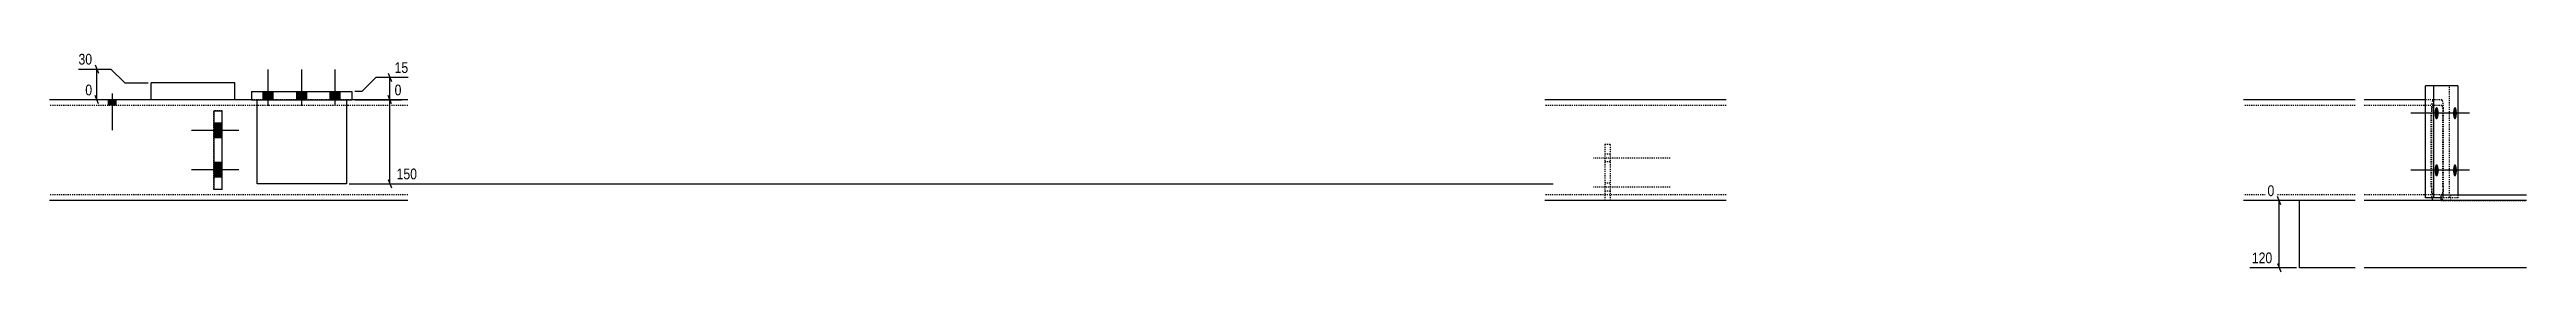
# Model space of a CAD drawing. Header units: millimetres. Extents: x 12 to 53661, y 7 to 1833.
# Drawn here: x 2380 to 6819, y 12 to 406 of the extents above; entities that cross this region are included whole.
import ezdxf

# ---------------------------------------------------------------- set-up
doc = ezdxf.new("R2010")
doc.units = ezdxf.units.MM
doc.linetypes.add('DXK_LINE_DOT2', pattern=[3.9198, 1.9599, -1.9599])
doc.layers.add('MÅLSÆTNING', color=7, linetype='Continuous')
doc.layers.add('STÅL', color=7, linetype='Continuous')
doc.styles.add('Arial Narrow', font='ARIALN.TTF', dxfattribs={"height": 0.2})

msp = doc.modelspace()

# ---------------------------------------------------------------- hatches: boundary and pattern name
at = {"layer": 'STÅL', "linetype": 'Continuous'}
for points in [[(2499, 319.5), (2485, 319.5), (2485, 309.5), (2499, 309.5)], [(2763, 319.5), (2781, 319.5), (2781, 334.5), (2763, 334.5)], [(2763, 319.5), (2781, 319.5), (2781, 334.5), (2763, 334.5)], [(2823, 319.5), (2841, 319.5), (2841, 334.5), (2823, 334.5)], [(2823, 319.5), (2841, 319.5), (2841, 334.5), (2823, 334.5)], [(2883, 319.5), (2901, 319.5), (2901, 334.5), (2883, 334.5)], [(2883, 319.5), (2901, 319.5), (2901, 334.5), (2883, 334.5)], [(2689.5, 251.5), (2689.5, 277.5), (2674.5, 277.5), (2674.5, 251.5)], [(6654.2, 295.5), (6654.2, 297.8), (6654.5, 300), (6654.9, 302), (6655.4, 303.7), (6656, 305), (6656.7, 306), (6657.5, 306.4), (6658.3, 306.4), (6659, 306), (6659.8, 305), (6660.4, 303.7), (6660.9, 302), (6661.3, 300), (6661.5, 297.8), (6661.6, 295.5), (6661.5, 293.2), (6661.3, 291), (6660.9, 289), (6660.4, 287.3), (6659.8, 286), (6659, 285), (6658.3, 284.6), (6657.5, 284.6), (6656.7, 285), (6656, 286), (6655.4, 287.3), (6654.9, 289), (6654.5, 291), (6654.2, 293.2)], [(6687.4, 295.5), (6687.4, 297.8), (6687.7, 300), (6688, 302), (6688.5, 303.7), (6689.1, 305), (6689.7, 306), (6690.4, 306.4), (6691.2, 306.4), (6691.9, 306), (6692.5, 305), (6693.1, 303.7), (6693.6, 302), (6693.9, 300), (6694.2, 297.8), (6694.2, 295.5), (6694.2, 293.2), (6693.9, 291), (6693.6, 289), (6693.1, 287.3), (6692.5, 286), (6691.9, 285), (6691.2, 284.6), (6690.4, 284.6), (6689.7, 285), (6689.1, 286), (6688.5, 287.3), (6688, 289), (6687.7, 291), (6687.4, 293.2)], [(2689.5, 181.5), (2689.5, 207.5), (2674.5, 207.5), (2674.5, 181.5)], [(6654.2, 193.5), (6654.2, 195.8), (6654.5, 198), (6654.9, 200), (6655.4, 201.7), (6656, 203), (6656.7, 204), (6657.5, 204.4), (6658.3, 204.4), (6659, 204), (6659.8, 203), (6660.4, 201.7), (6660.9, 200), (6661.3, 198), (6661.5, 195.8), (6661.6, 193.5), (6661.5, 191.2), (6661.3, 189), (6660.9, 187), (6660.4, 185.3), (6659.8, 184), (6659, 183), (6658.3, 182.6), (6657.5, 182.6), (6656.7, 183), (6656, 184), (6655.4, 185.3), (6654.9, 187), (6654.5, 189), (6654.2, 191.2)], [(6687.4, 193.5), (6687.4, 195.8), (6687.7, 198), (6688, 200), (6688.5, 201.7), (6689.1, 203), (6689.7, 204), (6690.4, 204.4), (6691.2, 204.4), (6691.9, 204), (6692.5, 203), (6693.1, 201.7), (6693.6, 200), (6693.9, 198), (6694.2, 195.8), (6694.2, 193.5), (6694.2, 191.2), (6693.9, 189), (6693.6, 187), (6693.1, 185.3), (6692.5, 184), (6691.9, 183), (6691.2, 182.6), (6690.4, 182.6), (6689.7, 183), (6689.1, 184), (6688.5, 185.3), (6688, 187), (6687.7, 189), (6687.4, 191.2)]]:
    msp.add_hatch(color=96, dxfattribs=at).paths.add_polyline_path(points)

# ---------------------------------------------------------------- linework, layer by layer
at = {"layer": 'MÅLSÆTNING', "color": 7, "linetype": 'Continuous'}
for p, q in [((2431.9, 374.5), (2489.8, 374.5)), ((2461.8, 382), (2467.8, 367)), ((2464.8, 319.5), (2464.8, 374.5)), ((2489.8, 374.5), (2514.8, 349.5)), ((2964.9, 359.5), (2939.9, 334.5)), ((3022.7, 359.5), (2964.9, 359.5)), ((2986.9, 367), (2992.9, 352)), ((2989.9, 319.5), (2989.9, 359.5)), ((2557, 319.5), (2444.1, 319.5)), ((2467.8, 312), (2461.8, 327)), ((2514.8, 349.5), (2557, 349.5)), ((2939.9, 334.5), (2927, 334.5)), ((2927, 319.5), (3010.6, 319.5)), ((2927, 319.5), (3010.6, 319.5)), ((2992.9, 312), (2986.9, 327)), ((2992.9, 312), (2986.9, 327)), ((2989.9, 169.5), (2989.9, 319.5)), ((2917, 169.5), (5074.7, 169.5)), ((2986.9, 177), (2992.9, 162)), ((6407, 139.5), (6354.8, 139.5)), ((6378.5, 132), (6372.5, 147)), ((6375.5, 19.5), (6375.5, 139.5)), ((6407, 19.5), (6323.2, 19.5)), ((6372.5, 27), (6378.5, 12))]:
    msp.add_line(p, q, dxfattribs=at)
at = {"layer": 'STÅL', "color": 96, "linetype": 'Continuous'}
for p, q in [((2772, 308.5), (2772, 373.5)), ((2772, 308.5), (2772, 373.5)), ((2832, 308.5), (2832, 373.5)), ((2832, 308.5), (2832, 373.5)), ((2892, 308.5), (2892, 373.5)), ((2892, 308.5), (2892, 373.5)), ((2485, 319.5), (2485, 309.5)), ((2492, 330.5), (2492, 265.5)), ((2499, 319.5), (2499, 309.5)), ((2763, 319.5), (2763, 334.5)), ((2763, 319.5), (2763, 334.5)), ((2781, 319.5), (2781, 334.5)), ((2781, 319.5), (2781, 334.5)), ((2823, 319.5), (2823, 334.5)), ((2823, 319.5), (2823, 334.5)), ((2841, 319.5), (2841, 334.5)), ((2841, 319.5), (2841, 334.5)), ((2883, 319.5), (2883, 334.5)), ((2883, 319.5), (2883, 334.5)), ((2901, 319.5), (2901, 334.5)), ((2901, 319.5), (2901, 334.5)), ((2689.5, 277.5), (2674.5, 277.5)), ((6684.2, 295.5), (6611.7, 295.5)), ((6717.1, 295.5), (6644.6, 295.5)), ((2719.5, 264.5), (2634.5, 264.5)), ((2689.5, 251.5), (2674.5, 251.5)), ((2719.5, 194.5), (2634.5, 194.5)), ((2689.5, 207.5), (2674.5, 207.5)), ((2689.5, 181.5), (2674.5, 181.5)), ((6684.2, 193.5), (6611.7, 193.5)), ((6717.1, 193.5), (6644.6, 193.5))]:
    msp.add_line(p, q, dxfattribs=at)
at = {"layer": 'STÅL', "color": 2, "linetype": 'Continuous'}
for p, q in [((2742, 319.5), (2380, 319.5)), ((2712, 349.5), (2562, 349.5)), ((2562, 319.5), (2562, 349.5)), ((2712, 319.5), (2712, 349.5)), ((2742, 334.5), (2922, 334.5)), ((2742, 334.5), (2742, 319.5)), ((2742, 319.5), (2922, 319.5)), ((2752, 169.5), (2752, 319.5)), ((2912, 319.5), (2912, 169.5)), ((2922, 334.5), (2922, 319.5)), ((3022, 319.5), (2922, 319.5)), ((5384.5, 319.5), (5059.5, 319.5)), ((6512, 319.5), (6312, 319.5)), ((6638.1, 319.5), (6528.3, 319.5)), ((6638.1, 144.5), (6638.1, 344.5)), ((6695.7, 344.5), (6638.1, 344.5)), ((6653, 144.5), (6653, 344.5)), ((6695.7, 344.5), (6695.7, 149.5)), ((2674.5, 299.5), (2674.5, 159.5)), ((2674.5, 299.5), (2689.5, 299.5)), ((2689.5, 159.5), (2689.5, 299.5)), ((3022, 139.5), (2380, 139.5)), ((2689.5, 159.5), (2674.5, 159.5)), ((2912, 169.5), (2752, 169.5)), ((5384.5, 139.5), (5059.5, 139.5)), ((6512, 139.5), (6312, 139.5)), ((6412, 19.5), (6412, 139.5)), ((6658.8, 139.5), (6528.3, 139.5)), ((6666, 144.5), (6638.1, 144.5)), ((6650.3, 141.4), (6649.7, 144.5)), ((6651.5, 139.5), (6650.3, 141.4)), ((6666, 139.5), (6658.8, 139.5)), ((6666, 139.5), (6666, 149.5)), ((6666, 149.5), (6818.9, 149.5)), ((6818.9, 139.5), (6666, 139.5)), ((6512, 19.5), (6412, 19.5)), ((6818.9, 19.5), (6528.3, 19.5))]:
    msp.add_line(p, q, dxfattribs=at)
at = {"layer": 'STÅL', "color": 7, "linetype": 'DXK_LINE_DOT2'}
for p, q in [((2712, 319.5), (2562, 319.5)), ((2752, 319.5), (2742, 319.5)), ((2912, 319.5), (2752, 319.5)), ((2752, 169.5), (2752, 319.5)), ((2912, 319.5), (2912, 169.5)), ((3022, 319.5), (2912, 319.5)), ((5384.5, 319.5), (5059.5, 319.5)), ((6512, 319.5), (6312, 319.5)), ((6667.4, 319.5), (6528.3, 319.5)), ((6649.3, 312.2), (6648.6, 304.1)), ((6650.3, 317.6), (6649.3, 312.2)), ((6651.5, 319.5), (6650.3, 317.6)), ((6668.6, 317.6), (6667.4, 319.5)), ((6669.6, 312.2), (6668.6, 317.6)), ((6670.3, 304.1), (6669.6, 312.2)), ((6680.8, 144.5), (6680.8, 344.5)), ((3022, 309.5), (2380, 309.5)), ((2689.5, 299.5), (2674.5, 299.5)), ((2674.5, 159.5), (2674.5, 299.5)), ((2689.5, 159.5), (2689.5, 299.5)), ((5384.5, 309.5), (5059.5, 309.5)), ((6512, 309.5), (6312, 309.5)), ((6667.4, 309.5), (6528.3, 309.5)), ((6648.6, 304.1), (6648.4, 294.5)), ((6648.4, 164.5), (6648.4, 294.5)), ((6649.6, 294.5), (6649.8, 300.2)), ((6649.6, 164.5), (6649.6, 294.5)), ((6649.8, 300.2), (6650.2, 305.1)), ((6650.2, 305.1), (6650.8, 308.4)), ((6650.8, 308.4), (6651.5, 309.5)), ((6667.4, 309.5), (6668.1, 308.4)), ((6668.1, 308.4), (6668.7, 305.1)), ((6668.7, 305.1), (6669.1, 300.2)), ((6669.1, 300.2), (6669.3, 294.5)), ((6669.3, 164.5), (6669.3, 294.5)), ((6670.5, 294.5), (6670.3, 304.1)), ((6670.5, 164.5), (6670.5, 294.5)), ((5177, 239.5), (5167, 239.5)), ((5167, 239.5), (5167, 139.5)), ((5177, 239.5), (5177, 139.5)), ((3022, 149.5), (2380, 149.5)), ((2689.5, 159.5), (2674.5, 159.5)), ((2912, 169.5), (2752, 169.5)), ((5384.5, 149.5), (5059.5, 149.5)), ((5177, 139.5), (5167, 139.5)), ((6512, 149.5), (6312, 149.5)), ((6512, 139.5), (6412, 139.5)), ((6667.4, 149.5), (6528.3, 149.5)), ((6658.8, 139.5), (6528.3, 139.5)), ((6648.4, 164.5), (6648.6, 154.9)), ((6648.6, 154.9), (6649.3, 146.8)), ((6649.7, 144.5), (6649.3, 146.8)), ((6649.8, 158.8), (6649.6, 164.5)), ((6650.2, 153.9), (6649.8, 158.8)), ((6650.8, 150.6), (6650.2, 153.9)), ((6651.5, 149.5), (6650.8, 150.6)), ((6666, 139.5), (6658.8, 139.5)), ((6695.7, 144.5), (6666, 144.5)), ((6666, 139.5), (6818.9, 139.5)), ((6668.1, 150.6), (6667.4, 149.5)), ((6667.4, 139.5), (6668.6, 141.4)), ((6668.7, 153.9), (6668.1, 150.6)), ((6668.6, 141.4), (6669.6, 146.8)), ((6669.1, 158.8), (6668.7, 153.9)), ((6669.3, 164.5), (6669.1, 158.8)), ((6669.6, 146.8), (6670.3, 154.9)), ((6670.3, 154.9), (6670.5, 164.5)), ((6683.2, 139.5), (6683.2, 149.5)), ((6695.7, 149.5), (6695.7, 144.5))]:
    msp.add_line(p, q, dxfattribs=at)
at = {"layer": 'STÅL', "color": 96, "linetype": 'DXK_LINE_DOT2'}
for p, q in [((2689.5, 277.5), (2674.5, 277.5)), ((2719.5, 264.5), (2634.5, 264.5)), ((2689.5, 251.5), (2674.5, 251.5)), ((5177, 222.5), (5167, 222.5)), ((2719.5, 194.5), (2634.5, 194.5)), ((2689.5, 207.5), (2674.5, 207.5)), ((2689.5, 181.5), (2674.5, 181.5)), ((5284.5, 215.5), (5147, 215.5)), ((5177, 208.5), (5167, 208.5)), ((5284.5, 163.5), (5147, 163.5)), ((5177, 170.5), (5167, 170.5)), ((5177, 156.5), (5167, 156.5))]:
    msp.add_line(p, q, dxfattribs=at)

# ---------------------------------------------------------------- next in the draw order: wipeouts: each hides what was drawn before it
at = {"color": 0, "linetype": 'Continuous'}
for points in [[(2460.3, 378.5), (2460.3, 406.5), (2427.9, 406.5), (2427.9, 378.5)], [(3026.7, 363.5), (3026.7, 391.5), (2994.4, 391.5), (2994.4, 363.5)], [(2460.3, 323.5), (2460.3, 351.5), (2440.1, 351.5), (2440.1, 323.5)], [(5075.1, 173.5), (5075.1, 201.5), (2998, 201.5), (2998, 173.5)], [(6371, 143.5), (6371, 171.5), (6350.8, 171.5), (6350.8, 143.5)], [(6367.4, 23.5), (6367.4, 51.5), (6322.8, 51.5), (6322.8, 23.5)]]:
    msp.add_wipeout(points, dxfattribs=at).dxf.layer = 'MÅLSÆTNING'

# ---------------------------------------------------------------- next in the draw order: texts
at = {"layer": 'MÅLSÆTNING', "color": 3, "linetype": 'Continuous', "style": 'Arial Narrow'}
for s, height, p in [('30', 19.09, (2431.9, 382.5)), ('15', 19.09, (2998.4, 367.5)), ('0', 19.1, (2444.1, 327.5)), ('150', 19.09, (3002, 177.5)), ('0', 19.1, (6354.8, 147.5)), ('120', 19.09, (6326.8, 27.5))]:
    msp.add_text(s, height=height, dxfattribs=at).set_placement(p)

# ---------------------------------------------------------------- next in the draw order: wipeouts: each hides what was drawn before it
at = {"color": 0, "linetype": 'Continuous'}
msp.add_wipeout([(3014.6, 323.5), (3014.6, 351.5), (2994.4, 351.5), (2994.4, 323.5)], dxfattribs=at).dxf.layer = 'MÅLSÆTNING'

# ---------------------------------------------------------------- next in the draw order: texts
at = {"layer": 'MÅLSÆTNING', "color": 3, "linetype": 'Continuous', "style": 'Arial Narrow'}
msp.add_text('0', height=19.1, dxfattribs=at).set_placement((2998.4, 327.5))

doc.saveas('drawing.dxf')
